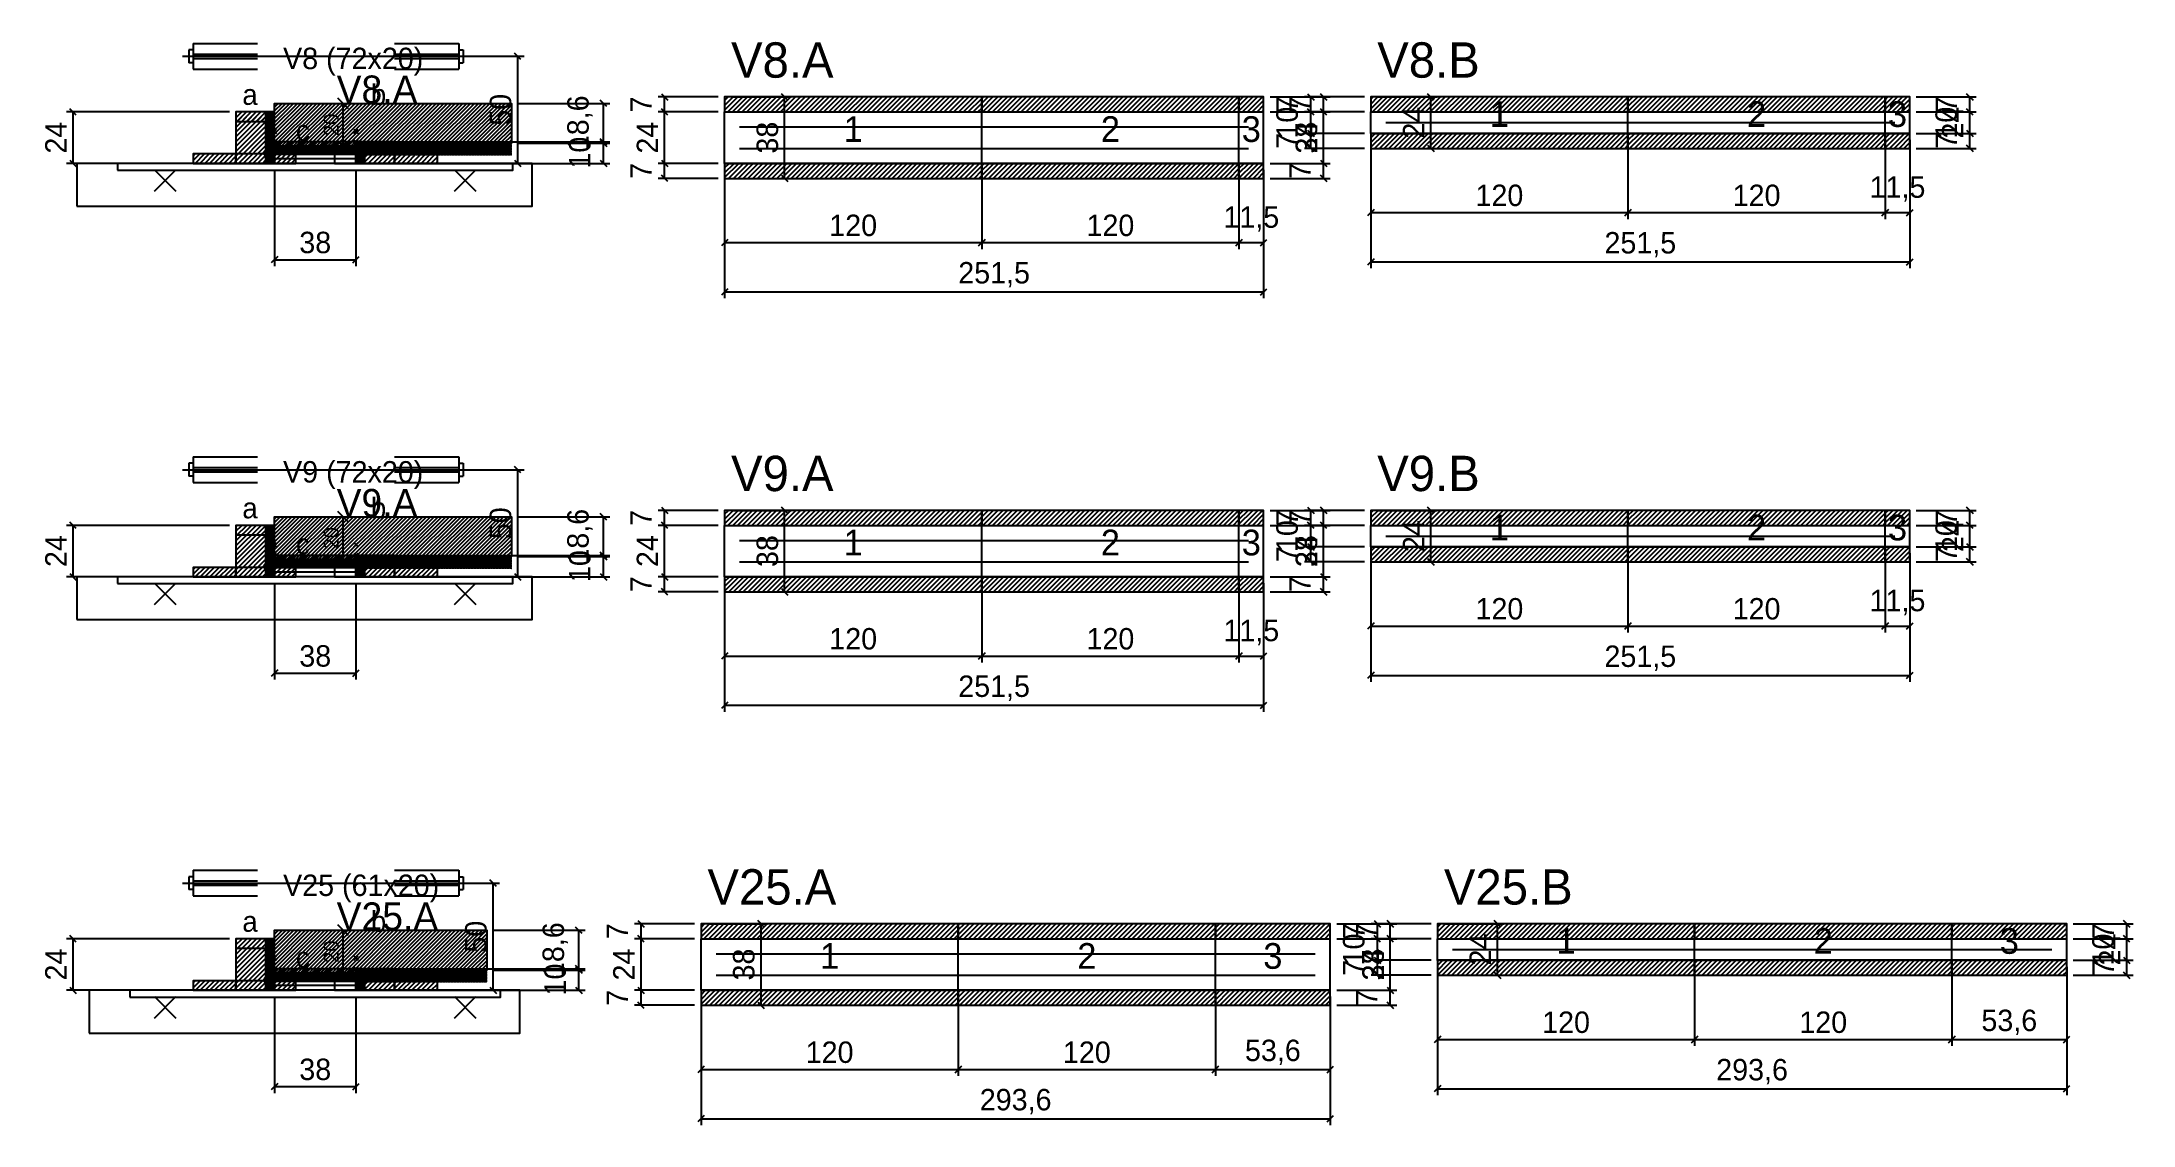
# Model space of a CAD drawing. Extents: x -9000 to 3070, y -7421 to 1250.
# Drawn here: x -69 to 907, y -473 to 33 of the extents above; entities that cross this region are included whole.
import ezdxf
from ezdxf.enums import TextEntityAlignment as Align

# ---------------------------------------------------------------- set-up
doc = ezdxf.new("R2010")
doc.units = 0
for name, color, linetype in [('5', 5, 'Continuous'), ('BARRA_ANCORAGEM', 126, 'Continuous'), ('barrote', 126, 'Continuous'), ('CONCRETO', 251, 'Continuous'), ('COTA', 241, 'Continuous'), ('Cota Seção (2x)', 241, 'Continuous'), ('detalhes', 7, 'Continuous'), ('Hachura', 251, 'Continuous'), ('HACHURACONCRETO', 251, 'Continuous'), ('Madeira', 126, 'Continuous'), ('NOMENCLATURA', 7, 'Continuous'), ('Painéis', 200, 'Continuous'), ('presilha', 224, 'Continuous'), ('SARR_2.2x5', 40, 'Continuous'), ('SARR_2.2x7', 40, 'Continuous'), ('SARRAFO_2_2X7', 40, 'Continuous'), ('SCO-___-LAJ', 224, 'Continuous'), ('TENSOR', 224, 'Continuous'), ('Texto Seção', 7, 'Continuous')]:
    doc.layers.add(name, color=color, linetype=linetype)
doc.dimstyles.new('PAINEL', dxfattribs={"dimtxt": 10, "dimasz": 3, "dimexe": 3, "dimexo": 3, "dimgap": 3, "dimtad": 1, "dimblk": 'OBLIQUE', "dimblk1": 'OBLIQUE', "dimcen": 2.5, "dimclrd": 4, "dimclre": 4, "dimclrt": 240, "dimazin": 3, "dimtfac": 1, "dimtmove": 0, "dimatfit": 3})
doc.dimstyles.new('SECAO2X', dxfattribs={"dimtxt": 7, "dimasz": 5, "dimexe": 3, "dimexo": 3, "dimgap": 2, "dimtad": 3, "dimblk": 'OBLIQUE', "dimblk1": 'OBLIQUE', "dimcen": 2.5, "dimclrd": 4, "dimclre": 4, "dimclrt": 1, "dimazin": 3, "dimtfac": 1, "dimtmove": 0, "dimatfit": 3})

msp = doc.modelspace()

# ---------------------------------------------------------------- texts
at = {"layer": '5'}
for s, p in [('1', (611.5, -1)), ('2', (731.5, -1)), ('3', (797.25, -1)), ('1', (310, -8)), ('2', (430, -8)), ('3', (495.75, -8)), ('1', (310, -201)), ('2', (430, -201)), ('3', (495.75, -201)), ('1', (611.5, -194)), ('2', (731.5, -194)), ('3', (797.25, -194)), ('1', (299, -394)), ('2', (419, -394)), ('3', (505.8, -394)), ('1', (642.6, -387)), ('2', (762.6, -387)), ('3', (849.4, -387))]:
    msp.add_text(s, height=12, dxfattribs=at).set_placement(p, align=Align.MIDDLE_CENTER)
at = {"layer": 'detalhes'}
for s, p in [('a', (25, 3.3)), ('b', (85, 3.3)), ('c', (50, -13.5)), ('a', (25, -189.7)), ('b', (85, -189.7)), ('c', (50, -206.5)), ('a', (25, -382.7)), ('b', (85, -382.7)), ('c', (50, -399.5))]:
    msp.add_text(s, height=9.6, dxfattribs=at).set_placement(p)
at = {"layer": 'NOMENCLATURA'}
for s, p in [('V8.A', (253, 16)), ('V8.B', (554.5, 16)), ('V9.A', (253, -177)), ('V9.B', (554.5, -177)), ('V25.A', (242, -370)), ('V25.B', (585.6, -370))]:
    msp.add_text(s, height=16.5, dxfattribs=at).set_placement(p)
at = {"layer": 'Texto Seção'}
for s, height, p in [('V8 (72x20)', 10, (44, 20)), ('V8.A', 13, (69, 4)), ('V9 (72x20)', 10, (44, -173)), ('V9.A', 13, (69, -189)), ('V25 (61x20)', 10, (44, -366)), ('V25.A', 13, (69, -382))]:
    msp.add_text(s, height=height, dxfattribs=at).set_placement(p)

# ---------------------------------------------------------------- blocks, each defined once
blk = doc.blocks.new('PAR_ESQ')
for p, q in [((-1, -1), (1, 1)), ((-1, 1), (1, -1))]:
    blk.add_line(p, q)
blk = doc.blocks.new('PAR_FUNDO_ESQ')
for p, q in [((-1, -1), (1, 1)), ((-1, 1), (1, -1))]:
    blk.add_line(p, q)
blk = doc.blocks.new('PAR_FUNDO_DIR')
for p, q in [((-1, -1), (1, 1)), ((-1, 1), (1, -1))]:
    blk.add_line(p, q)
blk = doc.blocks.new('par_int_esq')
for p, q in [((-1, -1), (1, 1)), ((-1, 1), (1, -1))]:
    blk.add_line(p, q)
blk = doc.blocks.new('par_int_dir')
for p, q in [((-1, -1), (1, 1)), ((-1, 1), (1, -1))]:
    blk.add_line(p, q)
blk = doc.blocks.new('_OBLIQUE')
at = {"color": 0, "linetype": 'BYBLOCK'}
blk.add_line((-0.5, -0.5), (0.5, 0.5), dxfattribs=at)

# ---------------------------------------------------------------- dimensions: what is measured, and where the dimension line sits
at = {"layer": 'COTA'}
for base, p1, p2 in [((153.5, -24), (96, -24), (96, 26)), ((-54, -24), (2, -24), (22, 0)), ((193.5, -14.6), (150.5, -14.6), (150.5, 4)), ((222, 0), (250, 0), (250, 7)), ((222, -24), (250, -24), (250, 0)), ((278, -31), (250, -31), (250, 7)), ((529.5, -31), (501.5, -31), (501.5, 7)), ((529.5, 0), (501.5, 0), (501.5, 7)), ((529.5, -24), (501.5, -24), (501.5, 0)), ((523.5, 0), (551.5, 0), (551.5, 7)), ((523.5, -10), (551.5, -10), (551.5, 0)), ((579.5, -17), (551.5, -17), (551.5, 7)), ((831, -17), (803, -17), (803, 7)), ((831, 0), (803, 0), (803, 7)), ((831, -10), (803, -10), (803, 0)), ((523.5, -17), (551.5, -17), (551.5, -10)), ((831, -17), (803, -17), (803, -10)), ((193.5, -24), (96, -24), (96, -14)), ((222, -31), (250, -31), (250, -24)), ((529.5, -31), (501.5, -31), (501.5, -24)), ((153.5, -217), (96, -217), (96, -167)), ((193.5, -207.6), (150.5, -207.6), (150.5, -189)), ((222, -193), (250, -193), (250, -186)), ((278, -224), (250, -224), (250, -186)), ((529.5, -224), (501.5, -224), (501.5, -186)), ((529.5, -193), (501.5, -193), (501.5, -186)), ((523.5, -193), (551.5, -193), (551.5, -186)), ((579.5, -210), (551.5, -210), (551.5, -186)), ((831, -210), (803, -210), (803, -186)), ((831, -193), (803, -193), (803, -186)), ((-54, -217), (2, -217), (22, -193)), ((222, -217), (250, -217), (250, -193)), ((529.5, -217), (501.5, -217), (501.5, -193)), ((523.5, -203), (551.5, -203), (551.5, -193)), ((831, -203), (803, -203), (803, -193)), ((193.5, -217), (96, -217), (96, -207)), ((523.5, -210), (551.5, -210), (551.5, -203)), ((831, -210), (803, -210), (803, -203)), ((222, -224), (250, -224), (250, -217)), ((529.5, -224), (501.5, -224), (501.5, -217)), ((142, -410), (96, -410), (96, -360)), ((182, -400.6), (139, -400.6), (139, -382)), ((211, -386), (239, -386), (239, -379)), ((267, -417), (239, -417), (239, -379)), ((560.6, -417), (532.6, -417), (532.6, -379)), ((560.6, -386), (532.6, -386), (532.6, -379)), ((554.6, -386), (582.6, -386), (582.6, -379)), ((610.6, -403), (582.6, -403), (582.6, -379)), ((904.2, -403), (876.2, -403), (876.2, -379)), ((904.2, -386), (876.2, -386), (876.2, -379)), ((-54, -410), (2, -410), (22, -386)), ((211, -410), (239, -410), (239, -386)), ((560.6, -410), (532.6, -410), (532.6, -386)), ((554.6, -396), (582.6, -396), (582.6, -386)), ((904.2, -396), (876.2, -396), (876.2, -386)), ((182, -410), (96, -410), (96, -400)), ((554.6, -403), (582.6, -403), (582.6, -396)), ((904.2, -403), (876.2, -403), (876.2, -396)), ((211, -417), (239, -417), (239, -410)), ((560.6, -417), (532.6, -417), (532.6, -410))]:
    msp.add_linear_dim(base=base, p1=p1, p2=p2, angle=90, dimstyle='PAINEL', dxfattribs=at).render()
for base, p1, p2 in [((551.5, -47), (551.5, -10), (671.5, -10)), ((551.5, -70), (551.5, -10), (803, -10)), ((671.5, -47), (671.5, -10), (791.5, -10)), ((791.5, -47), (791.5, -10), (803, -10)), ((40, -69), (40, -24), (78, -24)), ((250, -61), (250, -24), (370, -24)), ((250, -84), (250, -24), (501.5, -24)), ((370, -61), (370, -24), (490, -24)), ((490, -61), (490, -24), (501.5, -24)), ((551.5, -240), (551.5, -203), (671.5, -203)), ((551.5, -263), (551.5, -203), (803, -203)), ((671.5, -240), (671.5, -203), (791.5, -203)), ((791.5, -240), (791.5, -203), (803, -203)), ((40, -262), (40, -217), (78, -217)), ((250, -254), (250, -217), (370, -217)), ((250, -277), (250, -217), (501.5, -217)), ((370, -254), (370, -217), (490, -217)), ((490, -254), (490, -217), (501.5, -217)), ((582.6, -433), (582.6, -396), (702.6, -396)), ((582.6, -456), (582.6, -396), (876.2, -396)), ((702.6, -433), (702.6, -396), (822.6, -396)), ((822.6, -433), (822.6, -396), (876.2, -396)), ((40, -455), (40, -410), (78, -410)), ((239, -447), (239, -410), (359, -410)), ((239, -470), (239, -410), (532.6, -410)), ((359, -447), (359, -410), (479, -410)), ((479, -447), (479, -410), (532.6, -410))]:
    msp.add_linear_dim(base=base, p1=p1, p2=p2, dimstyle='PAINEL', dxfattribs=at).render()
at = {"layer": 'Cota Seção (2x)'}
for base, p1, p2 in [((72, -16), (40, -16), (40, 4)), ((72, -209), (40, -209), (40, -189)), ((72, -402), (40, -402), (40, -382))]:
    msp.add_linear_dim(base=base, p1=p1, p2=p2, angle=90, dimstyle='SECAO2X', dxfattribs=at).render()

# ---------------------------------------------------------------- hatches: boundary and pattern name
at = {"layer": 'COTA'}
h = msp.add_hatch(dxfattribs=at)
h.set_pattern_fill('ANSI31', scale=0.4)
h.paths.add_polyline_path([(40, -16), (40, 4), (150.5, 4), (150.5, -14.6), (78, -14.6), (78, -16)])
h = msp.add_hatch(dxfattribs=at)
h.set_pattern_fill('ANSI31', scale=0.5)
h.paths.add_polyline_path([(250, 0), (370, 0), (370, 7), (250, 7)])
h = msp.add_hatch(dxfattribs=at)
h.set_pattern_fill('ANSI31', scale=0.5)
h.paths.add_polyline_path([(370, 0), (490, 0), (490, 7), (370, 7)])
h = msp.add_hatch(dxfattribs=at)
h.set_pattern_fill('ANSI31', scale=0.5)
h.paths.add_polyline_path([(490, 0), (501.5, 0), (501.5, 7), (490, 7)])
h = msp.add_hatch(dxfattribs=at)
h.set_pattern_fill('ANSI31', scale=0.5)
h.paths.add_polyline_path([(551.5, 0), (671.5, 0), (671.5, 7), (551.5, 7)])
h = msp.add_hatch(dxfattribs=at)
h.set_pattern_fill('ANSI31', scale=0.5)
h.paths.add_polyline_path([(671.5, 0), (791.5, 0), (791.5, 7), (671.5, 7)])
h = msp.add_hatch(dxfattribs=at)
h.set_pattern_fill('ANSI31', scale=0.5)
h.paths.add_polyline_path([(791.5, 0), (803, 0), (803, 7), (791.5, 7)])
h = msp.add_hatch(dxfattribs=at)
h.set_pattern_fill('ANSI31', scale=0.5)
h.paths.add_polyline_path([(551.5, -17), (671.5, -17), (671.5, -10), (551.5, -10)])
h = msp.add_hatch(dxfattribs=at)
h.set_pattern_fill('ANSI31', scale=0.5)
h.paths.add_polyline_path([(671.5, -17), (791.5, -17), (791.5, -10), (671.5, -10)])
h = msp.add_hatch(dxfattribs=at)
h.set_pattern_fill('ANSI31', scale=0.5)
h.paths.add_polyline_path([(791.5, -17), (803, -17), (803, -10), (791.5, -10)])
h = msp.add_hatch(dxfattribs=at)
h.set_pattern_fill('ANSI31', scale=0.5)
h.paths.add_polyline_path([(250, -31), (370, -31), (370, -24), (250, -24)])
h = msp.add_hatch(dxfattribs=at)
h.set_pattern_fill('ANSI31', scale=0.5)
h.paths.add_polyline_path([(370, -31), (490, -31), (490, -24), (370, -24)])
h = msp.add_hatch(dxfattribs=at)
h.set_pattern_fill('ANSI31', scale=0.5)
h.paths.add_polyline_path([(490, -31), (501.5, -31), (501.5, -24), (490, -24)])
h = msp.add_hatch(dxfattribs=at)
h.set_pattern_fill('ANSI31', scale=0.4)
h.paths.add_polyline_path([(40, -209), (40, -189), (150.5, -189), (150.5, -207.6), (78, -207.6), (78, -209)])
h = msp.add_hatch(dxfattribs=at)
h.set_pattern_fill('ANSI31', scale=0.5)
h.paths.add_polyline_path([(250, -193), (370, -193), (370, -186), (250, -186)])
h = msp.add_hatch(dxfattribs=at)
h.set_pattern_fill('ANSI31', scale=0.5)
h.paths.add_polyline_path([(370, -193), (490, -193), (490, -186), (370, -186)])
h = msp.add_hatch(dxfattribs=at)
h.set_pattern_fill('ANSI31', scale=0.5)
h.paths.add_polyline_path([(490, -193), (501.5, -193), (501.5, -186), (490, -186)])
h = msp.add_hatch(dxfattribs=at)
h.set_pattern_fill('ANSI31', scale=0.5)
h.paths.add_polyline_path([(551.5, -193), (671.5, -193), (671.5, -186), (551.5, -186)])
h = msp.add_hatch(dxfattribs=at)
h.set_pattern_fill('ANSI31', scale=0.5)
h.paths.add_polyline_path([(671.5, -193), (791.5, -193), (791.5, -186), (671.5, -186)])
h = msp.add_hatch(dxfattribs=at)
h.set_pattern_fill('ANSI31', scale=0.5)
h.paths.add_polyline_path([(791.5, -193), (803, -193), (803, -186), (791.5, -186)])
h = msp.add_hatch(dxfattribs=at)
h.set_pattern_fill('ANSI31', scale=0.5)
h.paths.add_polyline_path([(551.5, -210), (671.5, -210), (671.5, -203), (551.5, -203)])
h = msp.add_hatch(dxfattribs=at)
h.set_pattern_fill('ANSI31', scale=0.5)
h.paths.add_polyline_path([(671.5, -210), (791.5, -210), (791.5, -203), (671.5, -203)])
h = msp.add_hatch(dxfattribs=at)
h.set_pattern_fill('ANSI31', scale=0.5)
h.paths.add_polyline_path([(791.5, -210), (803, -210), (803, -203), (791.5, -203)])
h = msp.add_hatch(dxfattribs=at)
h.set_pattern_fill('ANSI31', scale=0.5)
h.paths.add_polyline_path([(250, -224), (370, -224), (370, -217), (250, -217)])
h = msp.add_hatch(dxfattribs=at)
h.set_pattern_fill('ANSI31', scale=0.5)
h.paths.add_polyline_path([(370, -224), (490, -224), (490, -217), (370, -217)])
h = msp.add_hatch(dxfattribs=at)
h.set_pattern_fill('ANSI31', scale=0.5)
h.paths.add_polyline_path([(490, -224), (501.5, -224), (501.5, -217), (490, -217)])
h = msp.add_hatch(dxfattribs=at)
h.set_pattern_fill('ANSI31', scale=0.5)
h.paths.add_polyline_path([(239, -386), (359, -386), (359, -379), (239, -379)])
h = msp.add_hatch(dxfattribs=at)
h.set_pattern_fill('ANSI31', scale=0.5)
h.paths.add_polyline_path([(359, -386), (479, -386), (479, -379), (359, -379)])
h = msp.add_hatch(dxfattribs=at)
h.set_pattern_fill('ANSI31', scale=0.5)
h.paths.add_polyline_path([(479, -386), (532.6, -386), (532.6, -379), (479, -379)])
h = msp.add_hatch(dxfattribs=at)
h.set_pattern_fill('ANSI31', scale=0.5)
h.paths.add_polyline_path([(582.6, -386), (702.6, -386), (702.6, -379), (582.6, -379)])
h = msp.add_hatch(dxfattribs=at)
h.set_pattern_fill('ANSI31', scale=0.5)
h.paths.add_polyline_path([(702.6, -386), (822.6, -386), (822.6, -379), (702.6, -379)])
h = msp.add_hatch(dxfattribs=at)
h.set_pattern_fill('ANSI31', scale=0.5)
h.paths.add_polyline_path([(822.6, -386), (876.2, -386), (876.2, -379), (822.6, -379)])
h = msp.add_hatch(dxfattribs=at)
h.set_pattern_fill('ANSI31', scale=0.4)
h.paths.add_polyline_path([(40, -402), (40, -382), (139, -382), (139, -400.6), (78, -400.6), (78, -402)])
h = msp.add_hatch(dxfattribs=at)
h.set_pattern_fill('ANSI31', scale=0.5)
h.paths.add_polyline_path([(582.6, -403), (702.6, -403), (702.6, -396), (582.6, -396)])
h = msp.add_hatch(dxfattribs=at)
h.set_pattern_fill('ANSI31', scale=0.5)
h.paths.add_polyline_path([(702.6, -403), (822.6, -403), (822.6, -396), (702.6, -396)])
h = msp.add_hatch(dxfattribs=at)
h.set_pattern_fill('ANSI31', scale=0.5)
h.paths.add_polyline_path([(822.6, -403), (876.2, -403), (876.2, -396), (822.6, -396)])
h = msp.add_hatch(dxfattribs=at)
h.set_pattern_fill('ANSI31', scale=0.5)
h.paths.add_polyline_path([(239, -417), (359, -417), (359, -410), (239, -410)])
h = msp.add_hatch(dxfattribs=at)
h.set_pattern_fill('ANSI31', scale=0.5)
h.paths.add_polyline_path([(359, -417), (479, -417), (479, -410), (359, -410)])
h = msp.add_hatch(dxfattribs=at)
h.set_pattern_fill('ANSI31', scale=0.5)
h.paths.add_polyline_path([(479, -417), (532.6, -417), (532.6, -410), (479, -410)])
at = {"layer": 'Hachura'}
h = msp.add_hatch(dxfattribs=at)
h.set_pattern_fill('ANSI31', scale=0.5)
h.paths.add_polyline_path([(22, -24), (36, -24), (36, 0), (22, 0)])
h = msp.add_hatch(dxfattribs=at)
h.set_pattern_fill('ANSI31', scale=0.5)
h.paths.add_polyline_path([(22, -4.4), (36, -4.4), (36, 0), (22, 0)])
h = msp.add_hatch(dxfattribs=at)
h.set_pattern_fill('SOLID')
h.paths.add_polyline_path([(36, -24), (40, -24), (40, 0), (36, 0)])
h = msp.add_hatch(dxfattribs=at)
h.set_pattern_fill('SOLID')
h.paths.add_polyline_path([(40, -19.6), (78, -19.6), (78, -16), (40, -16)])
h = msp.add_hatch(dxfattribs=at)
h.set_pattern_fill('SOLID')
h.paths.add_polyline_path([(78, -24), (82, -24), (82, -14), (78, -14)])
h = msp.add_hatch(dxfattribs=at)
h.set_pattern_fill('SOLID')
h.paths.add_polyline_path([(78, -14), (150.5, -14), (150.5, -20), (78, -20)])
h = msp.add_hatch(dxfattribs=at)
h.set_pattern_fill('ANSI31', scale=0.5)
h.paths.add_polyline_path([(82, -24), (96, -24), (96, -14), (82, -14)])
h = msp.add_hatch(dxfattribs=at)
h.set_pattern_fill('ANSI31', scale=0.5)
h.paths.add_polyline_path([(82, -18.4), (96, -18.4), (96, -14), (82, -14)])
h = msp.add_hatch(dxfattribs=at)
h.set_pattern_fill('ANSI31', scale=0.5)
h.paths.add_polyline_path([(2, -24), (22, -24), (22, -19.6), (2, -19.6)])
h = msp.add_hatch(dxfattribs=at)
h.set_pattern_fill('ANSI31', scale=0.5)
h.paths.add_polyline_path([(40, -24), (50, -24), (50, -19.6), (40, -19.6)])
h = msp.add_hatch(dxfattribs=at)
h.set_pattern_fill('ANSI31', scale=0.5)
h.paths.add_polyline_path([(96, -24), (116, -24), (116, -19.6), (96, -19.6)])
h = msp.add_hatch(dxfattribs=at)
h.set_pattern_fill('ANSI31', scale=0.5)
h.paths.add_polyline_path([(22, -217), (36, -217), (36, -193), (22, -193)])
h = msp.add_hatch(dxfattribs=at)
h.set_pattern_fill('ANSI31', scale=0.5)
h.paths.add_polyline_path([(22, -197.4), (36, -197.4), (36, -193), (22, -193)])
h = msp.add_hatch(dxfattribs=at)
h.set_pattern_fill('SOLID')
h.paths.add_polyline_path([(36, -217), (40, -217), (40, -193), (36, -193)])
h = msp.add_hatch(dxfattribs=at)
h.set_pattern_fill('ANSI31', scale=0.5)
h.paths.add_polyline_path([(2, -217), (22, -217), (22, -212.6), (2, -212.6)])
h = msp.add_hatch(dxfattribs=at)
h.set_pattern_fill('SOLID')
h.paths.add_polyline_path([(40, -212.6), (78, -212.6), (78, -209), (40, -209)])
h = msp.add_hatch(dxfattribs=at)
h.set_pattern_fill('ANSI31', scale=0.5)
h.paths.add_polyline_path([(40, -217), (50, -217), (50, -212.6), (40, -212.6)])
h = msp.add_hatch(dxfattribs=at)
h.set_pattern_fill('SOLID')
h.paths.add_polyline_path([(78, -217), (82, -217), (82, -207), (78, -207)])
h = msp.add_hatch(dxfattribs=at)
h.set_pattern_fill('SOLID')
h.paths.add_polyline_path([(78, -207), (150.5, -207), (150.5, -213), (78, -213)])
h = msp.add_hatch(dxfattribs=at)
h.set_pattern_fill('ANSI31', scale=0.5)
h.paths.add_polyline_path([(82, -217), (96, -217), (96, -207), (82, -207)])
h = msp.add_hatch(dxfattribs=at)
h.set_pattern_fill('ANSI31', scale=0.5)
h.paths.add_polyline_path([(82, -211.4), (96, -211.4), (96, -207), (82, -207)])
h = msp.add_hatch(dxfattribs=at)
h.set_pattern_fill('ANSI31', scale=0.5)
h.paths.add_polyline_path([(96, -217), (116, -217), (116, -212.6), (96, -212.6)])
h = msp.add_hatch(dxfattribs=at)
h.set_pattern_fill('ANSI31', scale=0.5)
h.paths.add_polyline_path([(22, -410), (36, -410), (36, -386), (22, -386)])
h = msp.add_hatch(dxfattribs=at)
h.set_pattern_fill('ANSI31', scale=0.5)
h.paths.add_polyline_path([(22, -390.4), (36, -390.4), (36, -386), (22, -386)])
h = msp.add_hatch(dxfattribs=at)
h.set_pattern_fill('SOLID')
h.paths.add_polyline_path([(36, -410), (40, -410), (40, -386), (36, -386)])
h = msp.add_hatch(dxfattribs=at)
h.set_pattern_fill('SOLID')
h.paths.add_polyline_path([(78, -410), (82, -410), (82, -400), (78, -400)])
h = msp.add_hatch(dxfattribs=at)
h.set_pattern_fill('SOLID')
h.paths.add_polyline_path([(78, -400), (139, -400), (139, -406), (78, -406)])
h = msp.add_hatch(dxfattribs=at)
h.set_pattern_fill('ANSI31', scale=0.5)
h.paths.add_polyline_path([(82, -410), (96, -410), (96, -400), (82, -400)])
h = msp.add_hatch(dxfattribs=at)
h.set_pattern_fill('ANSI31', scale=0.5)
h.paths.add_polyline_path([(82, -404.4), (96, -404.4), (96, -400), (82, -400)])
h = msp.add_hatch(dxfattribs=at)
h.set_pattern_fill('ANSI31', scale=0.5)
h.paths.add_polyline_path([(2, -410), (22, -410), (22, -405.6), (2, -405.6)])
h = msp.add_hatch(dxfattribs=at)
h.set_pattern_fill('SOLID')
h.paths.add_polyline_path([(40, -405.6), (78, -405.6), (78, -402), (40, -402)])
h = msp.add_hatch(dxfattribs=at)
h.set_pattern_fill('ANSI31', scale=0.5)
h.paths.add_polyline_path([(40, -410), (50, -410), (50, -405.6), (40, -405.6)])
h = msp.add_hatch(dxfattribs=at)
h.set_pattern_fill('ANSI31', scale=0.5)
h.paths.add_polyline_path([(96, -410), (116, -410), (116, -405.6), (96, -405.6)])
at = {"layer": 'HACHURACONCRETO'}
h = msp.add_hatch(dxfattribs=at)
h.set_pattern_fill('ANSI31', scale=0.3)
h.paths.add_polyline_path([(40, -19.6), (78, -19.6), (78, -14), (40, -14)])
h = msp.add_hatch(dxfattribs=at)
h.set_pattern_fill('ANSI31', scale=0.3)
h.paths.add_polyline_path([(40, -212.6), (78, -212.6), (78, -207), (40, -207)])
h = msp.add_hatch(dxfattribs=at)
h.set_pattern_fill('ANSI31', scale=0.3)
h.paths.add_polyline_path([(40, -405.6), (78, -405.6), (78, -400), (40, -400)])

# ---------------------------------------------------------------- linework, layer by layer
for p, q in [((2, 32), (32, 32)), ((2, 32), (2, 20)), ((96, 32), (126, 32)), ((126, 32), (126, 20)), ((0, 29), (0, 23)), ((2, 29), (0, 29)), ((2, 23), (0, 23)), ((2, 27), (32, 27)), ((2, 25), (32, 25)), ((2, 20), (32, 20)), ((96, 27), (126, 27)), ((96, 25), (126, 25)), ((96, 20), (126, 20)), ((126, 29), (128, 29)), ((126, 23), (128, 23)), ((128, 29), (128, 23)), ((0, -164), (0, -170)), ((2, -164), (0, -164)), ((2, -161), (32, -161)), ((2, -161), (2, -173)), ((96, -161), (126, -161)), ((126, -161), (126, -173)), ((126, -164), (128, -164)), ((128, -164), (128, -170)), ((2, -170), (0, -170)), ((2, -166), (32, -166)), ((2, -168), (32, -168)), ((2, -173), (32, -173)), ((96, -166), (126, -166)), ((96, -168), (126, -168)), ((96, -173), (126, -173)), ((126, -170), (128, -170)), ((0, -357), (0, -363)), ((2, -357), (0, -357)), ((2, -354), (32, -354)), ((2, -354), (2, -366)), ((2, -359), (32, -359)), ((2, -361), (32, -361)), ((96, -354), (126, -354)), ((96, -359), (126, -359)), ((96, -361), (126, -361)), ((126, -354), (126, -366)), ((126, -357), (128, -357)), ((128, -357), (128, -363)), ((2, -363), (0, -363)), ((2, -366), (32, -366)), ((96, -366), (126, -366)), ((126, -363), (128, -363))]:
    msp.add_line(p, q)
at = {"layer": 'BARRA_ANCORAGEM'}
for p, q in [((40, -16.3), (78, -16.3)), ((40, -18.3), (40, -16.3)), ((40, -18.3), (78, -18.3)), ((78, -18.3), (78, -16.3)), ((40, -19.7), (78, -19.7)), ((40, -21.7), (40, -19.7)), ((40, -21.7), (78, -21.7)), ((78, -21.7), (78, -19.7)), ((40, -209.3), (78, -209.3)), ((40, -211.3), (40, -209.3)), ((40, -211.3), (78, -211.3)), ((40, -212.7), (78, -212.7)), ((40, -214.7), (40, -212.7)), ((78, -211.3), (78, -209.3)), ((78, -214.7), (78, -212.7)), ((40, -214.7), (78, -214.7)), ((40, -402.3), (78, -402.3)), ((40, -404.3), (40, -402.3)), ((40, -404.3), (78, -404.3)), ((40, -405.7), (78, -405.7)), ((40, -407.7), (40, -405.7)), ((40, -407.7), (78, -407.7)), ((78, -404.3), (78, -402.3)), ((78, -407.7), (78, -405.7))]:
    msp.add_line(p, q, dxfattribs=at)
at = {"layer": 'barrote'}
for points in [[(-52.25, -44), (160.25, -44), (160.25, -24), (-52.25, -24)], [(-52.25, -237), (160.25, -237), (160.25, -217), (-52.25, -217)], [(-46.5, -430), (154.5, -430), (154.5, -410), (-46.5, -410)]]:
    msp.add_lwpolyline(points, close=True, dxfattribs=at)
at = {"layer": 'CONCRETO'}
for points in [[(40, -16), (40, 4), (150.5, 4), (150.5, -14.6), (78, -14.6), (78, -16)], [(40, -209), (40, -189), (150.5, -189), (150.5, -207.6), (78, -207.6), (78, -209)], [(40, -402), (40, -382), (139, -382), (139, -400.6), (78, -400.6), (78, -402)]]:
    msp.add_lwpolyline(points, close=True, dxfattribs=at)
at = {"layer": 'HACHURACONCRETO'}
for points in [[(40, -19.6), (78, -19.6), (78, -14), (40, -14)], [(40, -212.6), (78, -212.6), (78, -207), (40, -207)], [(40, -405.6), (78, -405.6), (78, -400), (40, -400)]]:
    msp.add_lwpolyline(points, close=True, dxfattribs=at)
at = {"layer": 'Madeira'}
for points in [[(22, -24), (36, -24), (36, 0), (22, 0)], [(22, -4.4), (36, -4.4), (36, 0), (22, 0)], [(82, -24), (96, -24), (96, -14), (82, -14)], [(82, -18.4), (96, -18.4), (96, -14), (82, -14)], [(2, -24), (22, -24), (22, -19.6), (2, -19.6)], [(22, -24), (36, -24), (36, -19.6), (22, -19.6)], [(40, -24), (50, -24), (50, -19.6), (40, -19.6)], [(68, -24), (78, -24), (78, -19.6), (68, -19.6)], [(96, -24), (116, -24), (116, -19.6), (96, -19.6)], [(22, -217), (36, -217), (36, -193), (22, -193)], [(22, -197.4), (36, -197.4), (36, -193), (22, -193)], [(2, -217), (22, -217), (22, -212.6), (2, -212.6)], [(22, -217), (36, -217), (36, -212.6), (22, -212.6)], [(40, -217), (50, -217), (50, -212.6), (40, -212.6)], [(68, -217), (78, -217), (78, -212.6), (68, -212.6)], [(82, -217), (96, -217), (96, -207), (82, -207)], [(82, -211.4), (96, -211.4), (96, -207), (82, -207)], [(96, -217), (116, -217), (116, -212.6), (96, -212.6)], [(22, -410), (36, -410), (36, -386), (22, -386)], [(22, -390.4), (36, -390.4), (36, -386), (22, -386)], [(82, -410), (96, -410), (96, -400), (82, -400)], [(82, -404.4), (96, -404.4), (96, -400), (82, -400)], [(2, -410), (22, -410), (22, -405.6), (2, -405.6)], [(22, -410), (36, -410), (36, -405.6), (22, -405.6)], [(40, -410), (50, -410), (50, -405.6), (40, -405.6)], [(68, -410), (78, -410), (78, -405.6), (68, -405.6)], [(96, -410), (116, -410), (116, -405.6), (96, -405.6)]]:
    msp.add_lwpolyline(points, close=True, dxfattribs=at)
at = {"layer": 'Painéis'}
for p, q in [((250, 0), (370, 0)), ((250, -24), (250, 0)), ((370, -24), (370, 0)), ((370, -24), (370, 0)), ((370, 0), (490, 0)), ((370, -24), (370, 0)), ((490, -24), (490, 0)), ((490, -24), (490, 0)), ((490, 0), (501.5, 0)), ((490, -24), (490, 0)), ((501.5, -24), (501.5, 0)), ((551.5, 0), (671.5, 0)), ((551.5, -10), (551.5, 0)), ((671.5, -10), (671.5, 0)), ((671.5, -10), (671.5, 0)), ((671.5, 0), (791.5, 0)), ((671.5, -10), (671.5, 0)), ((791.5, -10), (791.5, 0)), ((791.5, -10), (791.5, 0)), ((791.5, 0), (803, 0)), ((791.5, -10), (791.5, 0)), ((803, -10), (803, 0)), ((551.5, -10), (671.5, -10)), ((671.5, -10), (791.5, -10)), ((791.5, -10), (803, -10)), ((250, -24), (370, -24)), ((370, -24), (490, -24)), ((490, -24), (501.5, -24)), ((250, -193), (370, -193)), ((250, -217), (250, -193)), ((370, -217), (370, -193)), ((370, -217), (370, -193)), ((370, -193), (490, -193)), ((370, -217), (370, -193)), ((490, -217), (490, -193)), ((490, -217), (490, -193)), ((490, -193), (501.5, -193)), ((490, -217), (490, -193)), ((501.5, -217), (501.5, -193)), ((551.5, -193), (671.5, -193)), ((551.5, -203), (551.5, -193)), ((671.5, -203), (671.5, -193)), ((671.5, -203), (671.5, -193)), ((671.5, -193), (791.5, -193)), ((671.5, -203), (671.5, -193)), ((791.5, -203), (791.5, -193)), ((791.5, -203), (791.5, -193)), ((791.5, -193), (803, -193)), ((791.5, -203), (791.5, -193)), ((803, -203), (803, -193)), ((551.5, -203), (671.5, -203)), ((671.5, -203), (791.5, -203)), ((791.5, -203), (803, -203)), ((250, -217), (370, -217)), ((370, -217), (490, -217)), ((490, -217), (501.5, -217)), ((239, -386), (359, -386)), ((239, -410), (239, -386)), ((359, -410), (359, -386)), ((359, -410), (359, -386)), ((359, -386), (479, -386)), ((359, -410), (359, -386)), ((479, -410), (479, -386)), ((479, -410), (479, -386)), ((479, -386), (532.6, -386)), ((479, -410), (479, -386)), ((532.6, -410), (532.6, -386)), ((582.6, -386), (702.6, -386)), ((582.6, -396), (582.6, -386)), ((702.6, -396), (702.6, -386)), ((702.6, -396), (702.6, -386)), ((702.6, -386), (822.6, -386)), ((702.6, -396), (702.6, -386)), ((822.6, -396), (822.6, -386)), ((822.6, -396), (822.6, -386)), ((822.6, -386), (876.2, -386)), ((822.6, -396), (822.6, -386)), ((876.2, -396), (876.2, -386)), ((582.6, -396), (702.6, -396)), ((702.6, -396), (822.6, -396)), ((822.6, -396), (876.2, -396)), ((239, -410), (359, -410)), ((359, -410), (479, -410)), ((479, -410), (532.6, -410))]:
    msp.add_line(p, q, dxfattribs=at)
for points in [[(36, -24), (40, -24), (40, 0), (36, 0)], [(40, -19.6), (78, -19.6), (78, -16), (40, -16)], [(78, -24), (82, -24), (82, -14), (78, -14)], [(78, -14), (150.5, -14), (150.5, -14.6), (78, -14.6)], [(36, -217), (40, -217), (40, -193), (36, -193)], [(40, -212.6), (78, -212.6), (78, -209), (40, -209)], [(78, -217), (82, -217), (82, -207), (78, -207)], [(78, -207), (150.5, -207), (150.5, -207.6), (78, -207.6)], [(36, -410), (40, -410), (40, -386), (36, -386)], [(78, -410), (82, -410), (82, -400), (78, -400)], [(78, -400), (139, -400), (139, -400.6), (78, -400.6)], [(40, -405.6), (78, -405.6), (78, -402), (40, -402)]]:
    msp.add_lwpolyline(points, close=True, dxfattribs=at)
at = {"layer": 'presilha'}
for p, q in [((-16, -37), (-6, -27)), ((-16, -27), (-6, -37)), ((124, -37), (134, -27)), ((124, -27), (134, -37)), ((-16, -230), (-6, -220)), ((-16, -220), (-6, -230)), ((124, -230), (134, -220)), ((124, -220), (134, -230)), ((-16, -423), (-6, -413)), ((-16, -413), (-6, -423)), ((124, -423), (134, -413)), ((124, -413), (134, -423))]:
    msp.add_line(p, q, dxfattribs=at)
at = {"layer": 'SARR_2.2x5'}
for points in [[(558.5, -5), (671.5, -5)], [(558.5, -5), (671.5, -5)], [(671.5, -5), (791.5, -5)], [(671.5, -5), (791.5, -5)], [(791.5, -5), (796, -5)], [(791.5, -5), (796, -5)], [(558.5, -198), (671.5, -198)], [(558.5, -198), (671.5, -198)], [(671.5, -198), (791.5, -198)], [(671.5, -198), (791.5, -198)], [(791.5, -198), (796, -198)], [(791.5, -198), (796, -198)], [(589.6, -391), (702.6, -391)], [(589.6, -391), (702.6, -391)], [(702.6, -391), (822.6, -391)], [(702.6, -391), (822.6, -391)], [(822.6, -391), (869.2, -391)], [(822.6, -391), (869.2, -391)]]:
    msp.add_lwpolyline(points, dxfattribs=at)
at = {"layer": 'SARR_2.2x7'}
for points in [[(257, -7), (370, -7)], [(257, -7), (370, -7)], [(370, -7), (490, -7)], [(370, -7), (490, -7)], [(490, -7), (494.5, -7)], [(490, -7), (494.5, -7)], [(257, -17), (370, -17)], [(257, -17), (370, -17)], [(370, -17), (490, -17)], [(370, -17), (490, -17)], [(490, -17), (494.5, -17)], [(490, -17), (494.5, -17)], [(257, -200), (370, -200)], [(257, -200), (370, -200)], [(370, -200), (490, -200)], [(370, -200), (490, -200)], [(490, -200), (494.5, -200)], [(490, -200), (494.5, -200)], [(257, -210), (370, -210)], [(257, -210), (370, -210)], [(370, -210), (490, -210)], [(370, -210), (490, -210)], [(490, -210), (494.5, -210)], [(490, -210), (494.5, -210)], [(246, -393), (359, -393)], [(246, -393), (359, -393)], [(359, -393), (479, -393)], [(359, -393), (479, -393)], [(479, -393), (525.6, -393)], [(479, -393), (525.6, -393)], [(246, -403), (359, -403)], [(246, -403), (359, -403)], [(359, -403), (479, -403)], [(359, -403), (479, -403)], [(479, -403), (525.6, -403)], [(479, -403), (525.6, -403)]]:
    msp.add_lwpolyline(points, dxfattribs=at)
at = {"layer": 'SARRAFO_2_2X7'}
for p, q in [((36, -9.2), (36, -4.8)), ((36, -4.8), (40, -4.8)), ((36, -9.2), (40, -9.2)), ((40, -9.2), (40, -4.8)), ((36, -19.2), (36, -14.8)), ((36, -14.8), (40, -14.8)), ((36, -19.2), (40, -19.2)), ((40, -19.2), (40, -14.8)), ((78, -21.2), (78, -16.8)), ((78, -16.8), (82, -16.8)), ((82, -21.2), (82, -16.8)), ((78, -21.2), (82, -21.2)), ((36, -202.2), (36, -197.8)), ((36, -197.8), (40, -197.8)), ((36, -202.2), (40, -202.2)), ((40, -202.2), (40, -197.8)), ((36, -212.2), (36, -207.8)), ((36, -207.8), (40, -207.8)), ((36, -212.2), (40, -212.2)), ((40, -212.2), (40, -207.8)), ((78, -214.2), (78, -209.8)), ((78, -209.8), (82, -209.8)), ((78, -214.2), (82, -214.2)), ((82, -214.2), (82, -209.8)), ((36, -395.2), (36, -390.8)), ((36, -390.8), (40, -390.8)), ((36, -395.2), (40, -395.2)), ((40, -395.2), (40, -390.8)), ((36, -405.2), (36, -400.8)), ((36, -400.8), (40, -400.8)), ((36, -405.2), (40, -405.2)), ((40, -405.2), (40, -400.8)), ((78, -407.2), (78, -402.8)), ((78, -402.8), (82, -402.8)), ((78, -407.2), (82, -407.2)), ((82, -407.2), (82, -402.8))]:
    msp.add_line(p, q, dxfattribs=at)
at = {"layer": 'SCO-___-LAJ'}
for points in [[(250, 0), (370, 0), (370, 7), (250, 7)], [(370, 0), (490, 0), (490, 7), (370, 7)], [(490, 0), (501.5, 0), (501.5, 7), (490, 7)], [(551.5, 0), (671.5, 0), (671.5, 7), (551.5, 7)], [(671.5, 0), (791.5, 0), (791.5, 7), (671.5, 7)], [(791.5, 0), (803, 0), (803, 7), (791.5, 7)], [(551.5, -17), (671.5, -17), (671.5, -10), (551.5, -10)], [(671.5, -17), (791.5, -17), (791.5, -10), (671.5, -10)], [(791.5, -17), (803, -17), (803, -10), (791.5, -10)], [(-33.25, -27.2), (151.25, -27.2), (151.25, -24), (-33.25, -24)], [(250, -31), (370, -31), (370, -24), (250, -24)], [(370, -31), (490, -31), (490, -24), (370, -24)], [(490, -31), (501.5, -31), (501.5, -24), (490, -24)], [(250, -193), (370, -193), (370, -186), (250, -186)], [(370, -193), (490, -193), (490, -186), (370, -186)], [(490, -193), (501.5, -193), (501.5, -186), (490, -186)], [(551.5, -193), (671.5, -193), (671.5, -186), (551.5, -186)], [(671.5, -193), (791.5, -193), (791.5, -186), (671.5, -186)], [(791.5, -193), (803, -193), (803, -186), (791.5, -186)], [(551.5, -210), (671.5, -210), (671.5, -203), (551.5, -203)], [(671.5, -210), (791.5, -210), (791.5, -203), (671.5, -203)], [(791.5, -210), (803, -210), (803, -203), (791.5, -203)], [(-33.25, -220.2), (151.25, -220.2), (151.25, -217), (-33.25, -217)], [(250, -224), (370, -224), (370, -217), (250, -217)], [(370, -224), (490, -224), (490, -217), (370, -217)], [(490, -224), (501.5, -224), (501.5, -217), (490, -217)], [(239, -386), (359, -386), (359, -379), (239, -379)], [(359, -386), (479, -386), (479, -379), (359, -379)], [(479, -386), (532.6, -386), (532.6, -379), (479, -379)], [(582.6, -386), (702.6, -386), (702.6, -379), (582.6, -379)], [(702.6, -386), (822.6, -386), (822.6, -379), (702.6, -379)], [(822.6, -386), (876.2, -386), (876.2, -379), (822.6, -379)], [(582.6, -403), (702.6, -403), (702.6, -396), (582.6, -396)], [(702.6, -403), (822.6, -403), (822.6, -396), (702.6, -396)], [(822.6, -403), (876.2, -403), (876.2, -396), (822.6, -396)], [(-27.5, -413.2), (145.5, -413.2), (145.5, -410), (-27.5, -410)], [(239, -417), (359, -417), (359, -410), (239, -410)], [(359, -417), (479, -417), (479, -410), (359, -410)], [(479, -417), (532.6, -417), (532.6, -410), (479, -410)]]:
    msp.add_lwpolyline(points, close=True, dxfattribs=at)
at = {"layer": 'TENSOR'}
for p, q in [((-3, 26), (148.5, 26)), ((-3, -167), (148.5, -167)), ((-3, -360), (137, -360))]:
    msp.add_line(p, q, dxfattribs=at)

# ---------------------------------------------------------------- block references
at = {"layer": 'Painéis'}
for name, p in [('par_int_esq', (40, -9)), ('par_int_dir', (78, -9)), ('PAR_ESQ', (36, -19)), ('PAR_FUNDO_ESQ', (40, -14)), ('PAR_FUNDO_DIR', (78, -14)), ('par_int_esq', (40, -202)), ('par_int_dir', (78, -202)), ('PAR_ESQ', (36, -212)), ('PAR_FUNDO_ESQ', (40, -207)), ('PAR_FUNDO_DIR', (78, -207)), ('par_int_esq', (40, -395)), ('PAR_FUNDO_ESQ', (40, -400)), ('par_int_dir', (78, -395)), ('PAR_FUNDO_DIR', (78, -400)), ('PAR_ESQ', (36, -405))]:
    msp.add_blockref(name, p, dxfattribs=at)

msp.set_redraw_order([(e.dxf.handle, doc.entitydb.next_handle()) for e in msp.query("TEXT MTEXT ATTDEF DIMENSION ARC_DIMENSION")])  # texts and dimensions are drawn at this point

doc.saveas('drawing.dxf')
